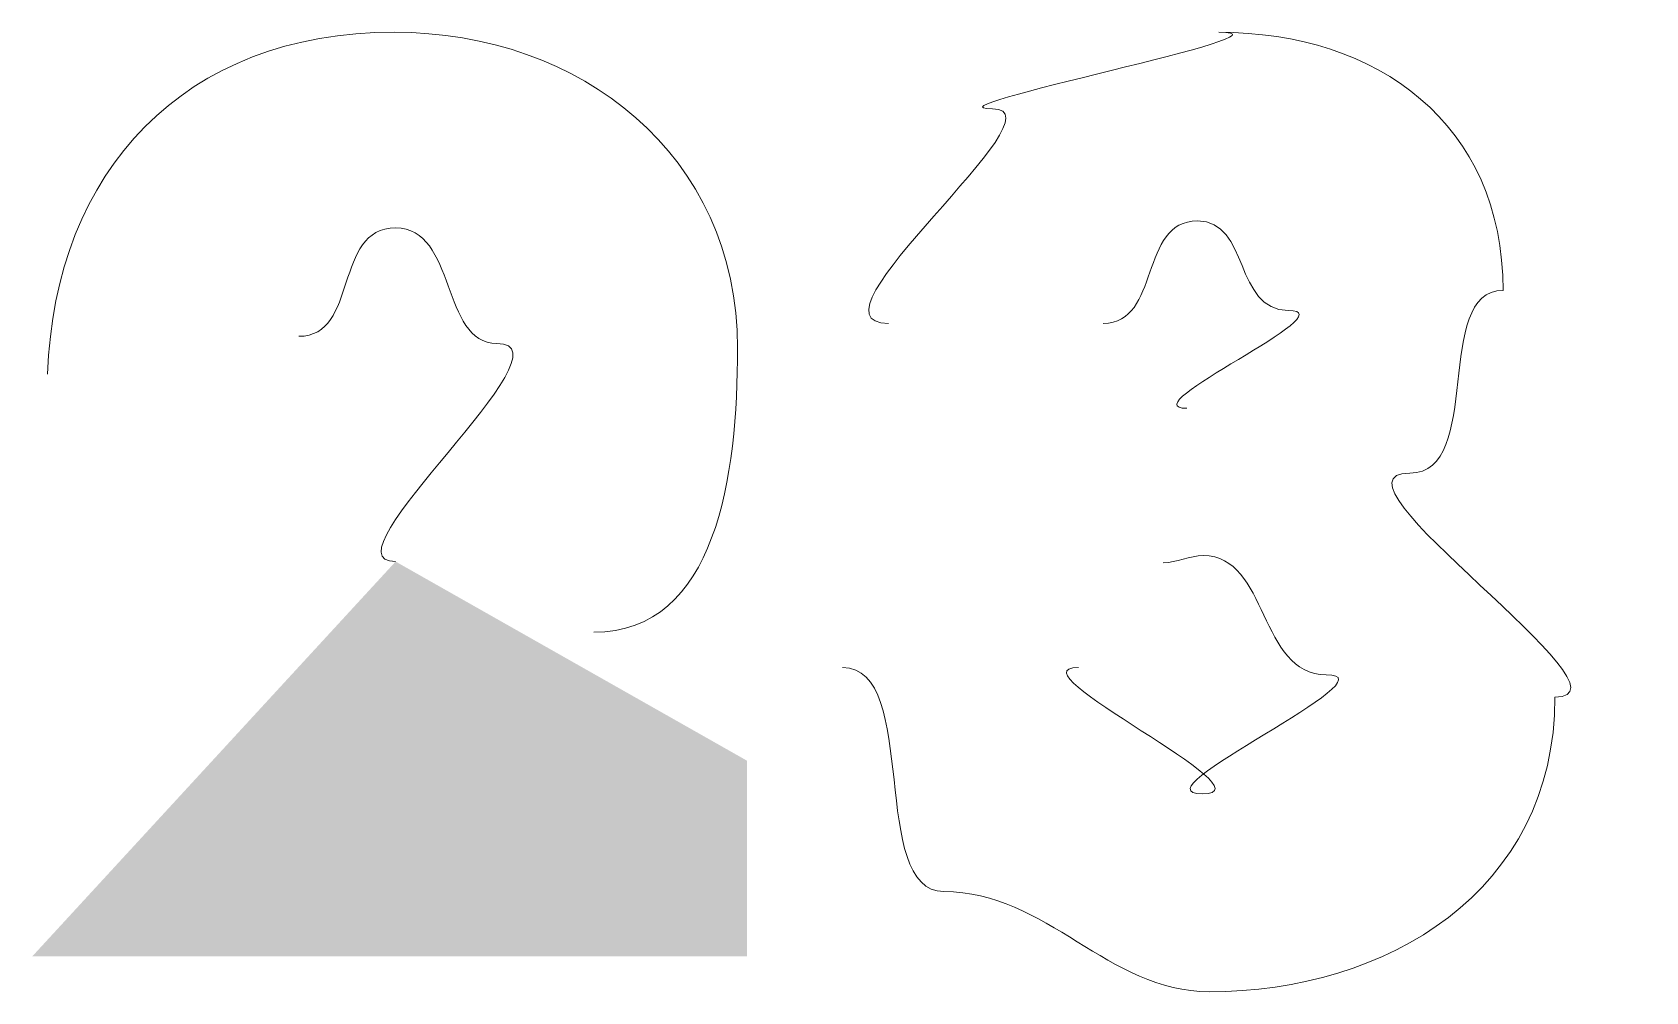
# Model space of a CAD drawing. Header units: metres. Extents: x -27.1 to 47.9, y -10.7 to 6.6.
# Drawn here: x 40.2004 to 40.4457, y -0.6712 to -0.5252 of the extents above; entities that cross this region are included whole.
import ezdxf

# ---------------------------------------------------------------- set-up
doc = ezdxf.new("R2010")
doc.units = ezdxf.units.M
doc.header["$MEASUREMENT"] = 0
doc.layers.add('PDF_Working_Num_Penna__7_Num_Penna__7_Num_Penna__7_Num_Penna__7_Num_Penna__7_Num_Penna__7', color=7, linetype='Continuous', lineweight=18)

msp = doc.modelspace()

# ---------------------------------------------------------------- hatches: boundary and pattern name
at = {"layer": 'PDF_Working_Num_Penna__7_Num_Penna__7_Num_Penna__7_Num_Penna__7_Num_Penna__7_Num_Penna__7', "linetype": 'Continuous', "lineweight": 18}
msp.add_hatch(color=7, dxfattribs=at).paths.add_polyline_path([(40.25566, -0.60574), (40.20043, -0.66579), (40.30908, -0.66579), (40.30908, -0.63603)])

# ---------------------------------------------------------------- linework, layer by layer
at = {"layer": 'PDF_Working_Num_Penna__7_Num_Penna__7_Num_Penna__7_Num_Penna__7_Num_Penna__7_Num_Penna__7', "color": 7, "linetype": 'Continuous', "lineweight": 18}
for points in [[(40.25546, -0.52523), (40.22355, -0.52523), (40.20384, -0.5462), (40.20276, -0.57722)], [(40.30764, -0.57328), (40.30764, -0.54388), (40.28379, -0.52523), (40.25546, -0.52523)], [(40.38079, -0.52523), (40.3946, -0.52523), (40.33482, -0.53688), (40.34637, -0.53688)], [(40.42401, -0.5645), (40.42401, -0.53921), (40.405, -0.52523), (40.38079, -0.52523)], [(40.34637, -0.53688), (40.35792, -0.53688), (40.31636, -0.56951), (40.33059, -0.56951)], [(40.36322, -0.56951), (40.37201, -0.56951), (40.3686, -0.55392), (40.37757, -0.55392)], [(40.37757, -0.55392), (40.38545, -0.55392), (40.38311, -0.56754), (40.39137, -0.56754)], [(40.24095, -0.57148), (40.25008, -0.57148), (40.24615, -0.55499), (40.25566, -0.55499)], [(40.25566, -0.55499), (40.26497, -0.55499), (40.26247, -0.57256), (40.27107, -0.57256)], [(40.40984, -0.59229), (40.42116, -0.59229), (40.41325, -0.5645), (40.42401, -0.5645)], [(40.39137, -0.56754), (40.40069, -0.56754), (40.36698, -0.58243), (40.37595, -0.58243)], [(40.27107, -0.57256), (40.28345, -0.57256), (40.24398, -0.60574), (40.25566, -0.60574)], [(40.28577, -0.61649), (40.30443, -0.61649), (40.30764, -0.59264), (40.30764, -0.57328)], [(40.43189, -0.62635), (40.44569, -0.62635), (40.39501, -0.59229), (40.40984, -0.59229)], [(40.37236, -0.60591), (40.37441, -0.60591), (40.37631, -0.60483), (40.37846, -0.60483)], [(40.37846, -0.60483), (40.38832, -0.60483), (40.38689, -0.62295), (40.39711, -0.62295)], [(40.3236, -0.62187), (40.33544, -0.62187), (40.32748, -0.65594), (40.33902, -0.65594)], [(40.37829, -0.64106), (40.38941, -0.64106), (40.34869, -0.62187), (40.35946, -0.62187)], [(40.39711, -0.62295), (40.40805, -0.62295), (40.36754, -0.64106), (40.37829, -0.64106)], [(40.37936, -0.67117), (40.40625, -0.67117), (40.43189, -0.65594), (40.43189, -0.62635)], [(40.33902, -0.65594), (40.3546, -0.65594), (40.36394, -0.67117), (40.37936, -0.67117)]]:
    msp.add_open_spline(points, degree=3, dxfattribs=at)

doc.saveas('drawing.dxf')
